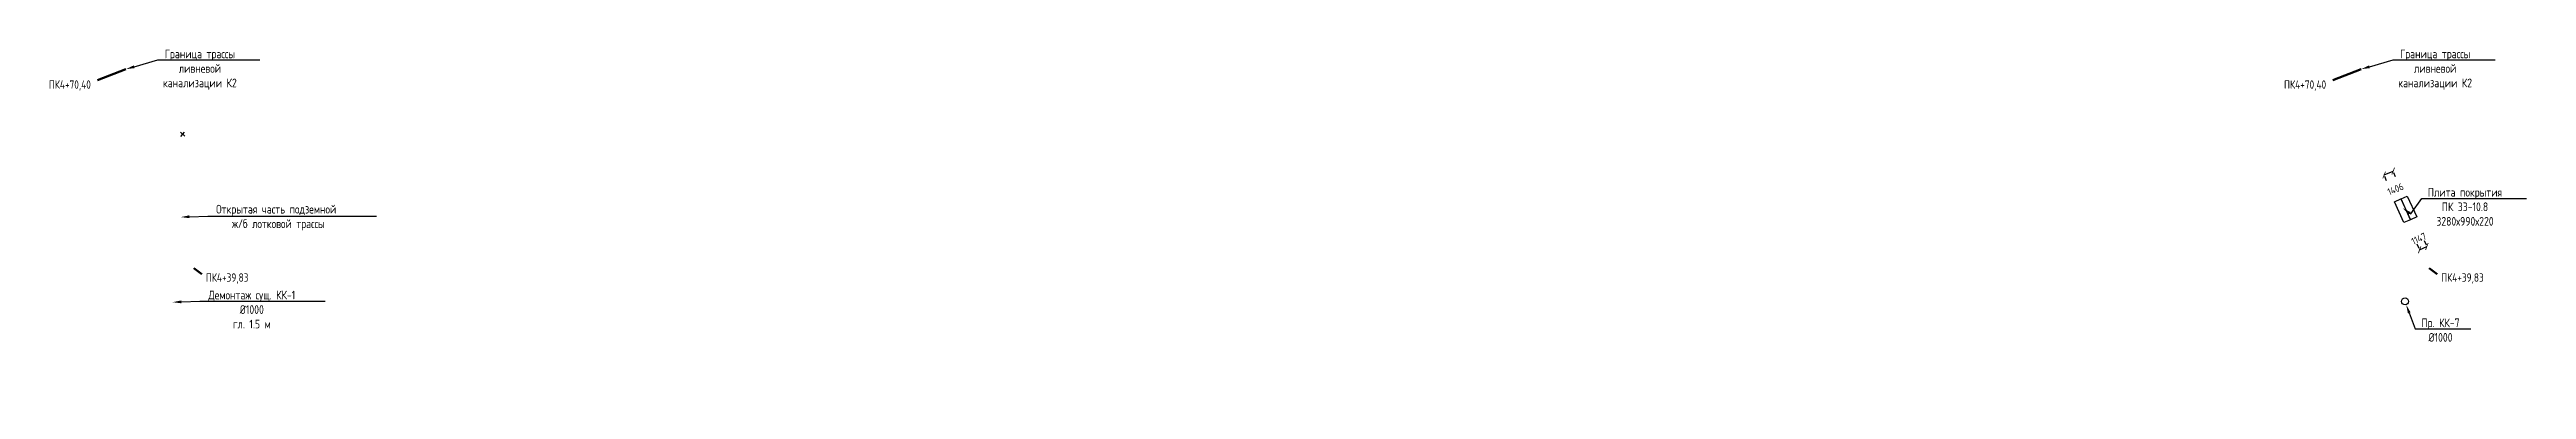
# Model space of a CAD drawing. Header units: millimetres. Extents: x 0 to 24353794, y -11289 to 22795266.
# Drawn here: x 23941569 to 24296667, y 22746524 to 22795266 of the extents above; entities that cross this region are included whole.
import ezdxf
from ezdxf import colors
from ezdxf.entities.mleader import LeaderData, LeaderLine
from ezdxf.math import Vec2, Vec3

# ---------------------------------------------------------------- set-up
doc = ezdxf.new("R2010")
doc.units = ezdxf.units.MM
doc.layers.add('Выноски', color=7, linetype='Continuous')
for name, color, linetype, lineweight in [('Колодца К2', 30, 'Continuous', 30), ('Пикеты', 1, 'Continuous', 60), ('Плита перекрытия', 7, 'Continuous', 30)]:
    doc.layers.add(name, color=color, linetype=linetype, lineweight=lineweight)
doc.styles.add('GOST 2.304', font='GOST_type.ttf')
doc.styles.get("Standard").update_dxf_attribs({"font": 'arial.ttf'})
doc.dimstyles.new('STANDARD$0', dxfattribs={"dimscale": 100, "dimtxt": 2.5, "dimasz": 1, "dimexe": 0.5, "dimexo": 2, "dimgap": 1, "dimtad": 1, "dimdec": 0, "dimzin": 0, "dimdsep": 46, "dimtxsty": 'Standard', "dimblk1": 'OBLIQUE', "dimblk2": 'OBLIQUE', "dimsah": 1, "dimcen": 2, "dimadec": 0, "dimazin": 0, "dimtfac": 1, "dimtdec": 4, "dimtofl": 0, "dimtmove": 2, "dimatfit": 3, "dimldrblk": 'OBLIQUE', "dimfxl": 1, "dimtolj": 1, "dimtzin": 0, "dimarcsym": 0})

msp = doc.modelspace()

# ---------------------------------------------------------------- texts
at = {"layer": 'Пикеты', "style": 'GOST 2.304'}
for s, p in [('ПК4+70,40', (23941456.1, 22789643.5)), ('ПК4+70,40', (24261912.8, 22789643.5)), ('ПК4+39,83', (23963969.7, 22761974.4, -123453)), ('ПК4+39,83', (24284426.4, 22761974.4, -123453))]:
    msp.add_text(s, height=1200, dxfattribs=at).set_placement(p)

# ---------------------------------------------------------------- blocks, each defined once
blk = doc.blocks.new('_ArchTick')
at = {"color": 0, "linetype": 'ByBlock', "const_width": 0.15}
blk.add_lwpolyline([(-0.5, -0.5), (0.5, 0.5)], dxfattribs=at)
blk = doc.blocks.new('*D10')
at = {"color": 0, "lineweight": -2, "transparency": 16777216}
for p, q in [((24276263, 22777277), (24277556, 22777829)), ((24276619, 22776445), (24276361, 22777047)), ((24277912, 22776997), (24277655, 22777600))]:
    blk.add_line(p, q, dxfattribs=at)
at = {"color": 0, "lineweight": -2, "transparency": 16777216, "xscale": 750.0000000000001, "yscale": 750.0000000000001, "zscale": 750.0000000000001}
for p, rotation in [((24276263, 22777277), 203.115871575002), ((24277556, 22777829), 23.11587157500197)]:
    blk.add_blockref('_ArchTick', p, dxfattribs=dict(at, rotation=rotation))
at = {"color": 0, "transparency": 16777216, "insert": (24277892, 22775252), "char_height": 1000, "attachment_point": 5, "rotation": 23.11587, "style": 'GOST 2.304'}
blk.add_mtext('\\A1;1406', dxfattribs=at)
blk = doc.blocks.new('_Oblique')
at = {"color": 0, "linetype": 'ByBlock', "lineweight": -2}
blk.add_line((-0.5, -0.5), (0.5, 0.5), dxfattribs=at)
blk = doc.blocks.new('*D11')
at = {"color": 0, "lineweight": -2, "transparency": 16777216}
for p, q in [((24280942, 22767418), (24281242, 22766770)), ((24281347, 22766543), (24282388, 22767025)), ((24281983, 22767899), (24282283, 22767252))]:
    blk.add_line(p, q, dxfattribs=at)
at = {"color": 0, "lineweight": -2, "transparency": 16777216, "xscale": 750.0000000000001, "yscale": 750.0000000000001, "zscale": 750.0000000000001}
for p, rotation in [((24281347, 22766543), 204.8335982869475), ((24282388, 22767025), 24.83359828694749)]:
    blk.add_blockref('_ArchTick', p, dxfattribs=dict(at, rotation=rotation))
at = {"color": 0, "transparency": 16777216, "insert": (24281237, 22768146), "char_height": 1000, "attachment_point": 5, "rotation": 24.8336, "style": 'GOST 2.304'}
blk.add_mtext('\\A1;1147', dxfattribs=at)

# ---------------------------------------------------------------- dimensions: what is measured, and where the dimension line sits
for p1, p2, distance, picture, middle in [((24276225.9, 22777364.4), (24277519.3, 22777916.4), -94.6, '*D10', (24277892.1, 22775252.2)), ((24281362.2, 22766510), (24282403, 22766991.6), 36.5, '*D11', (24281237.1, 22768145.6))]:
    dim = msp.add_aligned_dim(p1=p1, p2=p2, distance=distance, dimstyle='STANDARD$0', override={"dimscale": 500, "dimtxt": 2, "dimasz": 1.5, "dimtxsty": 'GOST 2.304', "dimblk1": 'ArchTick', "dimblk2": 'ArchTick'})
    dim.commit()
    dim.dimension.update_dxf_attribs({"geometry": picture, "text_midpoint": middle})

# ---------------------------------------------------------------- linework, layer by layer
for p, q in [((23960328.3, 22783393.8, 38430.9), (23960943.7, 22782859.8, -106840.3)), ((23960369, 22782819.1, 38430.9), (23960903, 22783434.5, -106840.3))]:
    msp.add_line(p, q)
at = {"layer": 'Колодца К2'}
msp.add_circle((24279267.9, 22759148.9), 500, dxfattribs=at)
at = {"layer": 'Пикеты', "color": 240, "lineweight": 70, "true_color": 0xed1f24}
for p, q in [((23948455.3, 22790860.7), (23952509, 22792452.4)), ((24268912, 22790860.7), (24272965.6, 22792452.4)), ((23963409.9, 22763048.3), (23962255, 22763927.8)), ((24283866.6, 22763048.3), (24282711.7, 22763927.8))]:
    msp.add_line(p, q, dxfattribs=at)
at = {"layer": 'Плита перекрытия'}
for points in [[(24277771.6, 22773444.4), (24278674.2, 22773851.2), (24280019, 22770864.9), (24279109.4, 22770457.2), (24277771.6, 22773444.4)], [(24278681.2, 22773852.1), (24279583.7, 22774258.9), (24280928.5, 22771272.5), (24280019, 22770864.9), (24278681.2, 22773852.1)]]:
    msp.add_lwpolyline(points, dxfattribs=at)

msp.set_redraw_order([(e.dxf.handle, doc.entitydb.next_handle()) for e in msp.query("TEXT MTEXT ATTDEF DIMENSION ARC_DIMENSION")])  # texts and dimensions are drawn at this point

# ---------------------------------------------------------------- leaders
at = {"layer": 'Выноски', "color": 0, "lineweight": -2}
ml = msp.add_multileader_mtext('Standard', dxfattribs=at)
ml.set_content('{\\C0;Граница трассы\\Pливневой\\Pканализации К2}', color=5, style='GOST 2.304')
ml.set_leader_properties(lineweight=-3)
ml.build(insert=Vec2(0, 0))
ml.multileader.update_dxf_attribs({"text_left_attachment_type": 6, "text_right_attachment_type": 6, "dogleg_length": 1, "arrow_head_size": 1250, "scale": 500})
ctx = ml.context
ctx.base_point, ctx.scale, ctx.char_height, ctx.arrow_head_size, ctx.landing_gap_size, ctx.plane_origin = Vec3(23957186.2, 22793765.1, -193576), 500, 1250, 1250, 900, Vec3(23960053.6, 22789109, -193576)
ctx.left_attachment, ctx.right_attachment, ctx.text_align_type = 6, 6, 1
notes = []
notes.append((ctx, [(0, (1, 1, 0), (23957086.3, 22793765.1, -193576), (1, 0), 99.8, [(1, [(23952509, 22792452.4, -193576)], 0, [])])]))
ctx.mtext.insert, ctx.mtext.alignment, ctx.mtext.flow_direction = Vec3(23963120.6, 22795265.1, -193576), 2, 5
ml = msp.add_multileader_mtext('Standard', dxfattribs=at)
ml.set_content('{\\C0;Граница трассы\\Pливневой\\Pканализации К2}', color=5, style='GOST 2.304')
ml.set_leader_properties(lineweight=-3)
ml.build(insert=Vec2(0, 0))
ml.multileader.update_dxf_attribs({"text_left_attachment_type": 6, "text_right_attachment_type": 6, "dogleg_length": 1, "arrow_head_size": 1250, "scale": 500})
ctx = ml.context
ctx.base_point, ctx.scale, ctx.char_height, ctx.arrow_head_size, ctx.landing_gap_size, ctx.plane_origin = Vec3(24277642.8, 22793765.1, -193576), 500, 1250, 1250, 900, Vec3(24280510.3, 22789109, -193576)
ctx.left_attachment, ctx.right_attachment, ctx.text_align_type = 6, 6, 1
notes.append((ctx, [(0, (1, 1, 0), (24277543, 22793765.1, -193576), (1, 0), 99.8, [(1, [(24272965.6, 22792452.4, -193576)], 0, [])])]))
ctx.mtext.insert, ctx.mtext.alignment, ctx.mtext.flow_direction = Vec3(24283577.2, 22795265.1, -193576), 2, 5
ml = msp.add_multileader_mtext('Standard', dxfattribs=at)
ml.set_content('{\\C0;Открытая часть подземной\\P ж/б лотковой трассы}', color=5, style='GOST 2.304')
ml.set_leader_properties(lineweight=-3)
ml.build(insert=Vec2(0, 0))
ml.multileader.update_dxf_attribs({"text_left_attachment_type": 6, "text_right_attachment_type": 6, "dogleg_length": 1, "arrow_head_size": 1250, "scale": 500})
ctx = ml.context
ctx.base_point, ctx.scale, ctx.char_height, ctx.arrow_head_size, ctx.landing_gap_size, ctx.plane_origin = Vec3(23964368.3, 22771390.3), 500, 1250, 1250, 900, Vec3(23962103.4, 22750821.9)
ctx.left_attachment, ctx.right_attachment, ctx.text_align_type = 6, 6, 1
notes.append((ctx, [(0, (1, 1, 0), (23964268.5, 22771390.3), (1, 0), 99.8, [(1, [(23960366.1, 22771239.1)], 0, [])])]))
ctx.mtext.insert, ctx.mtext.alignment, ctx.mtext.flow_direction = Vec3(23974063.9, 22772997.7), 2, 5
ml = msp.add_multileader_mtext('Standard', dxfattribs=at)
ml.set_content('{\\C0;Плита покрытия\\PПК 33-10.8\\P3280х990х220}', color=5, style='GOST 2.304')
ml.set_leader_properties(lineweight=-3)
ml.build(insert=Vec2(0, 0))
ml.multileader.update_dxf_attribs({"text_left_attachment_type": 6, "text_right_attachment_type": 6, "dogleg_length": 1, "arrow_head_size": 1250, "scale": 500})
ctx = ml.context
ctx.base_point, ctx.scale, ctx.char_height, ctx.arrow_head_size, ctx.landing_gap_size, ctx.plane_origin = Vec3(24281784.3, 22773926.4, 105124), 500, 1250, 1250, 900, Vec3(24279863.8, 22747847.3, 105124)
ctx.left_attachment, ctx.right_attachment, ctx.text_align_type = 6, 6, 1
notes.append((ctx, [(0, (1, 1, 0), (24281684.5, 22773926.4, 105124), (1, 0), 99.8, [(0, [(24278911.3, 22772514.4, 105124), (24280097, 22771685.5, 105124)], 0, [])])]))
ctx.mtext.insert, ctx.mtext.alignment, ctx.mtext.flow_direction = Vec3(24287852.8, 22775426.4, 105124), 2, 5
ml = msp.add_multileader_mtext('Standard', dxfattribs=at)
ml.set_content('{\\C0;Демонтаж сущ. КК-1\\P%%C1000\\Pгл. 1.5 м}', color=5, style='GOST 2.304')
ml.set_leader_properties(lineweight=-3)
ml.build(insert=Vec2(0, 0))
ml.multileader.update_dxf_attribs({"text_left_attachment_type": 6, "text_right_attachment_type": 6, "dogleg_length": 1, "arrow_head_size": 1250, "scale": 500})
ctx = ml.context
ctx.base_point, ctx.scale, ctx.char_height, ctx.arrow_head_size, ctx.landing_gap_size, ctx.plane_origin = Vec3(23963218.6, 22759189.6), 500, 1250, 1250, 900, Vec3(23960953.6, 22738621.2)
ctx.left_attachment, ctx.right_attachment, ctx.text_align_type = 6, 6, 1
notes.append((ctx, [(0, (1, 1, 0), (23963118.7, 22759189.6), (1, 0), 99.8, [(1, [(23959216.3, 22759038.4)], 0, [])])]))
ctx.mtext.insert, ctx.mtext.alignment, ctx.mtext.flow_direction = Vec3(23970568.7, 22760689.6), 2, 5
ml = msp.add_multileader_mtext('Standard', dxfattribs=at)
ml.set_content('{\\C0;Пр. КК-7\\P%%C1000}', color=5, style='GOST 2.304')
ml.set_leader_properties(lineweight=-3)
ml.build(insert=Vec2(0, 0))
ml.multileader.update_dxf_attribs({"text_left_attachment_type": 6, "text_right_attachment_type": 6, "dogleg_length": 1, "arrow_head_size": 1250, "scale": 500})
ctx = ml.context
ctx.base_point, ctx.scale, ctx.char_height, ctx.arrow_head_size, ctx.landing_gap_size, ctx.plane_origin = Vec3(24280819.9, 22755202.9, 105124), 500, 1250, 1250, 900, Vec3(24278555, 22734634.5, 105124)
ctx.left_attachment, ctx.right_attachment, ctx.text_align_type = 6, 6, 1
notes.append((ctx, [(0, (1, 1, 0), (24280720.1, 22755202.9, 105124), (1, 0), 99.8, [(1, [(24279421.6, 22758673.1, 105124)], 0, [])])]))
ctx.mtext.insert, ctx.mtext.alignment, ctx.mtext.flow_direction = Vec3(24284342.8, 22756702.9, 105124), 2, 5
for ctx, leaders in notes:
    for number, flags, end, landing, length, lines in leaders:
        leader = LeaderData()
        leader.index, (leader.has_last_leader_line, leader.has_dogleg_vector, leader.attachment_direction) = number, flags
        leader.last_leader_point, leader.dogleg_vector, leader.dogleg_length = Vec3(end), Vec3(landing), length
        for number, points, colour, breaks in lines:
            line = LeaderLine()
            line.index, line.vertices, line.color, line.breaks = number, Vec3.list(points), colors.encode_raw_color(colour), breaks
            leader.lines.append(line)
        ctx.leaders.append(leader)

doc.saveas('drawing.dxf')
